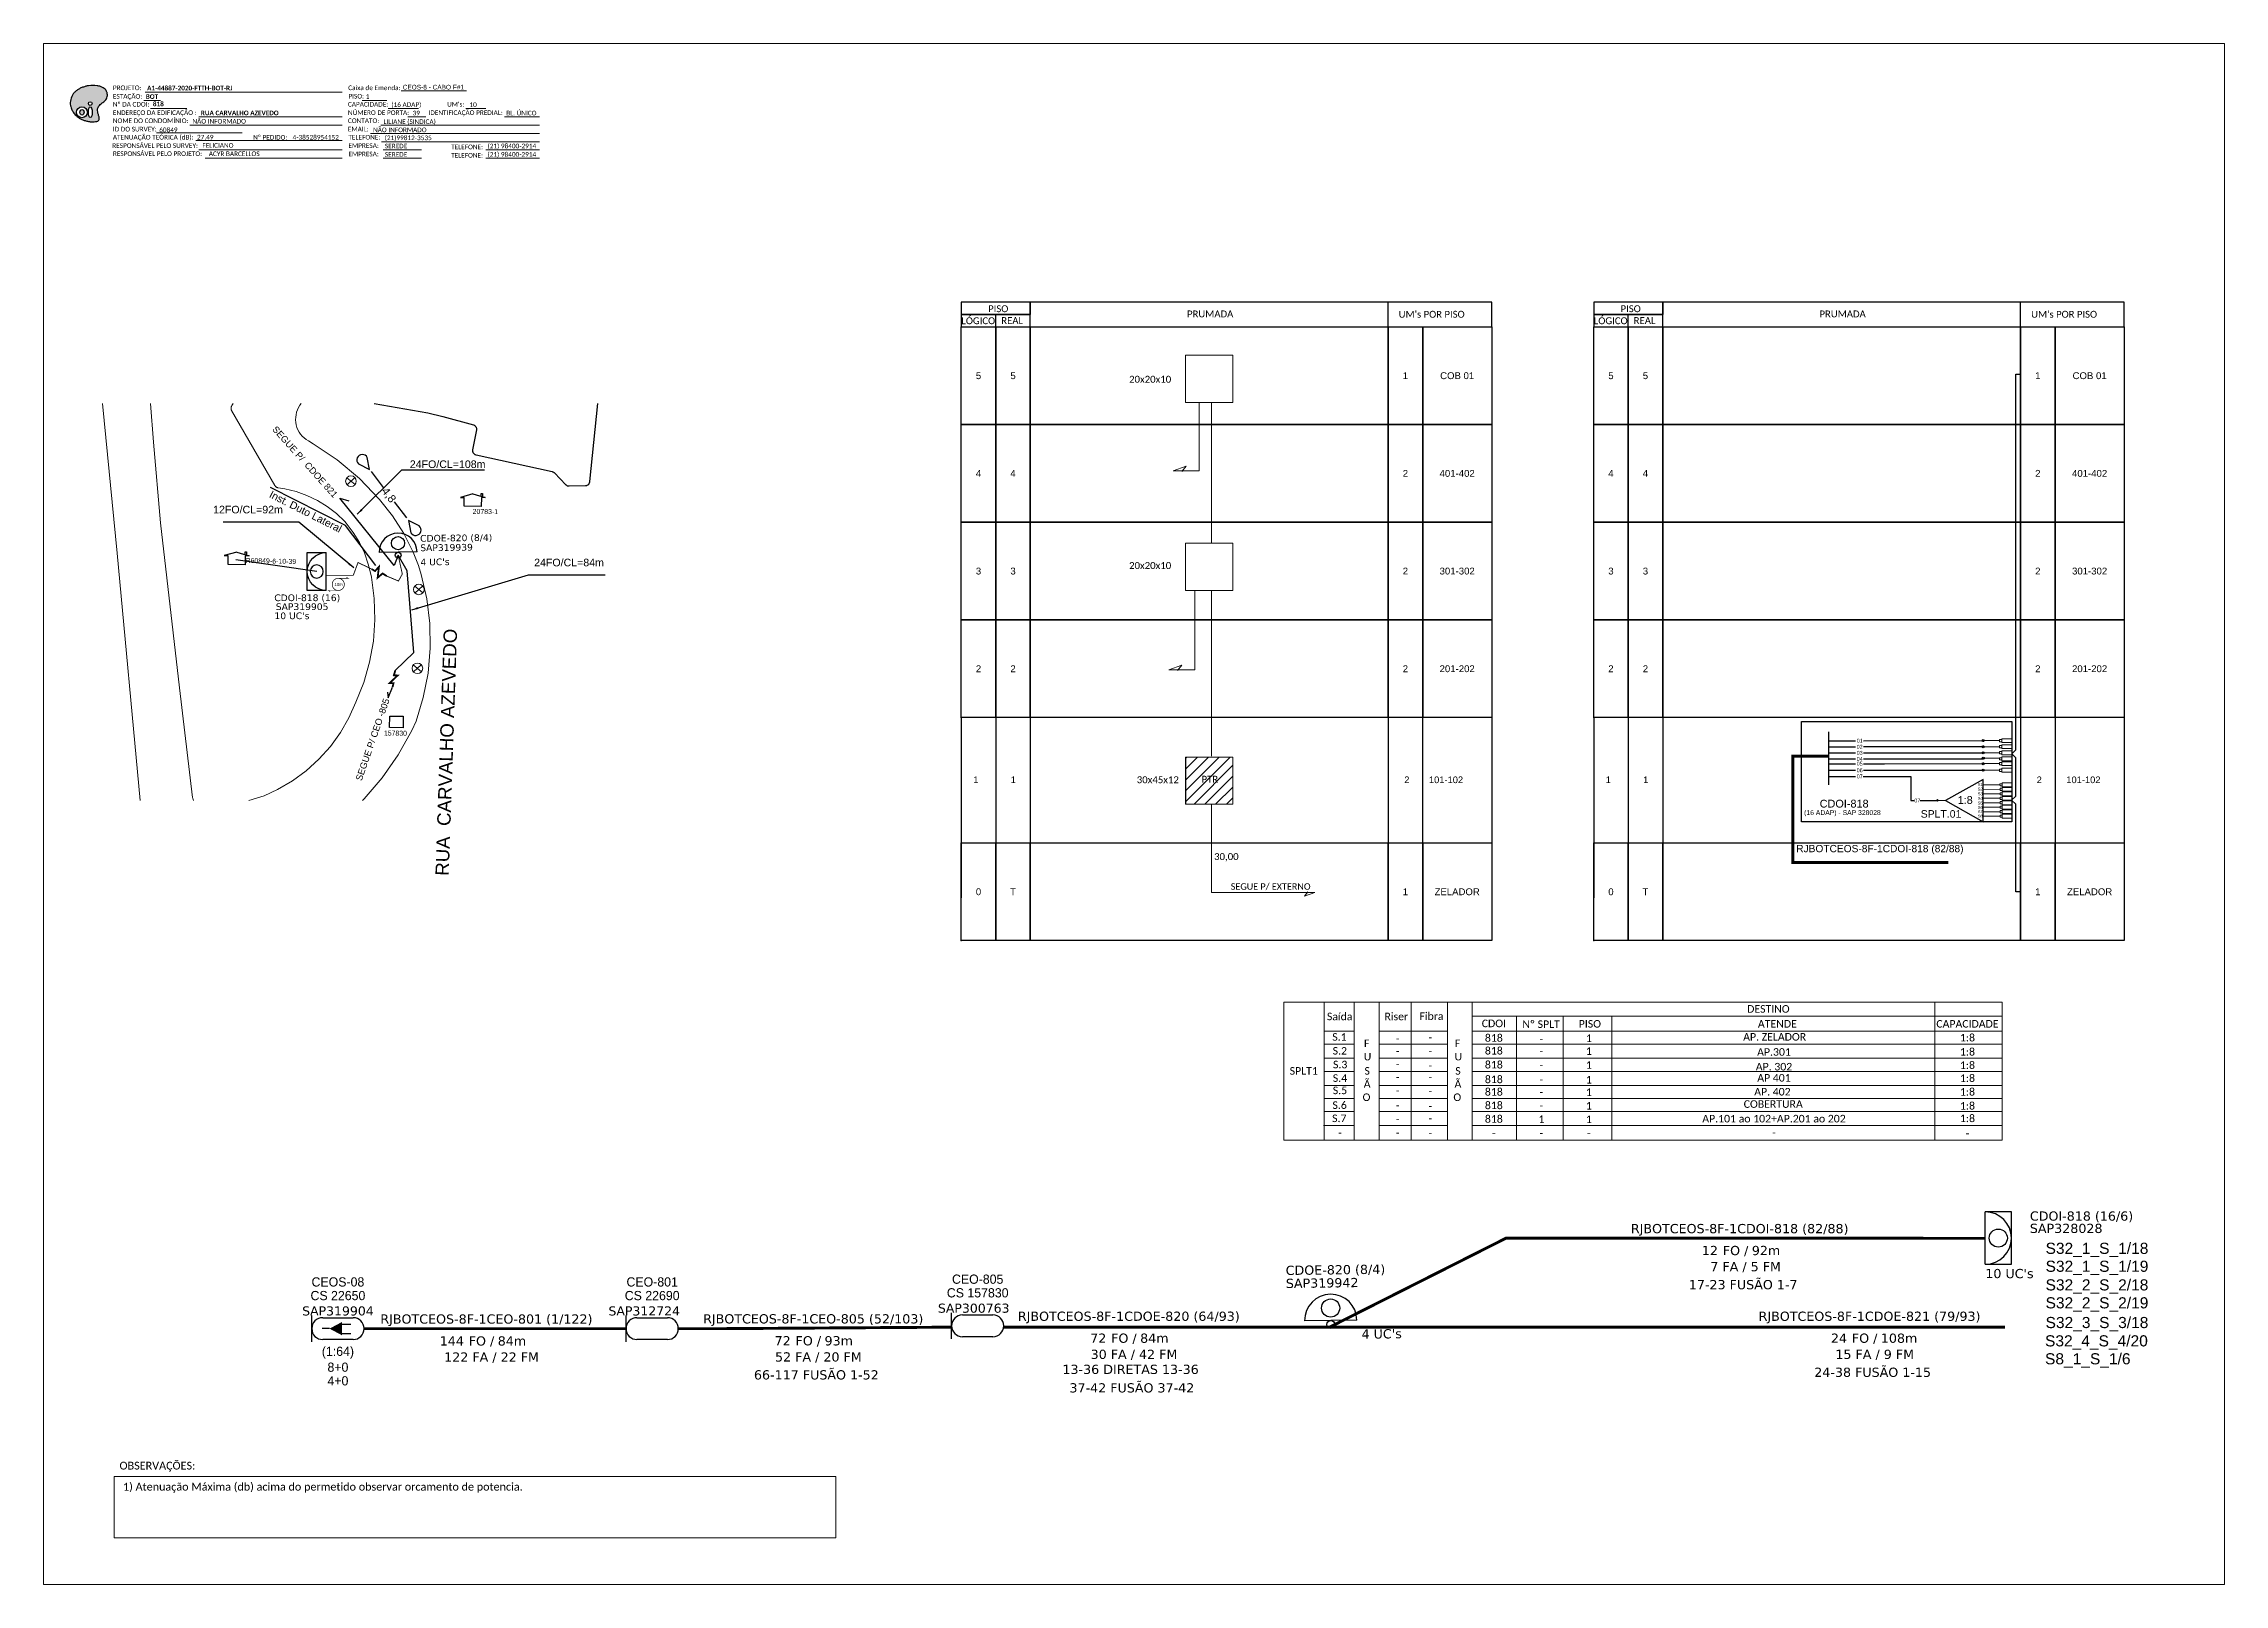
# Model space of a CAD drawing. Header units: metres. Extents: x 338 to 1179, y 503 to 1097.
import ezdxf
from ezdxf.enums import TextEntityAlignment as Align

# ---------------------------------------------------------------- set-up
doc = ezdxf.new("R2010")
doc.units = ezdxf.units.M
doc.linetypes.add('DIVIDE', pattern=[1.25, 0.5, -0.25, 0, -0.25, 0, -0.25])
doc.linetypes.add('PHANTOM2', pattern=[1.25, 0.625, -0.125, 0.125, -0.125, 0.125, -0.125])
for name, color, linetype, lineweight in [('(Notas)', 7, 'Continuous', 0), ('(quadra)', 120, 'Continuous', 0), ('10.4-Postes', 1, 'Continuous', 0), ('Texto_Cabos', 1, 'Continuous', 20)]:
    doc.layers.add(name, color=color, linetype=linetype, lineweight=lineweight)
for name, color, linetype in [('CD a instalar', 1, 'Continuous'), ('CDO_INTERIOR', 1, 'Continuous'), ('CDO_PARDE', 7, 'Continuous'), ('CDO_POSTE', 1, 'Continuous'), ('CDOI', 1, 'Continuous'), ('CEO', 1, 'Continuous'), ('CEOS', 1, 'Continuous'), ('label_cabos', 7, 'Continuous'), ('LAYOUT', 7, 'Continuous'), ('LEGENDAS_INFRAESTRUTURAS', 7, 'Continuous'), ('locais', 7, 'Continuous'), ('MUB_QUADRAS', 253, 'Continuous'), ('MUB_SEGMENTO', 7, 'Continuous'), ('NOS_DE_INFRAESTRUTURA', 7, 'Continuous'), ('SEGMENTO', 10, 'Continuous'), ('SURVEYS', 7, 'Continuous'), ('SURVEYS_LEGENDAS', 7, 'Continuous'), ('texto AD', 1, 'Continuous')]:
    doc.layers.add(name, color=color, linetype=linetype)
doc.styles.add('ARIAL', font='arial.ttf')
doc.styles.add('DIGICADE', font='arial.ttf')
doc.styles.add('siredit', font='verdana.ttf')
doc.styles.get("Standard").update_dxf_attribs({"font": 'arial.ttf'})
doc.styles.add('Style-font000', font='font000.shx')
doc.styles.add('WMF-Calibri0', font='CALIBRI.TTF')
doc.styles.add('WMF-Calibri1', font='CALIBRIB.TTF')
doc.linetypes.add('FENCELINE1', pattern='A,0.25,-0.1,[133,ltypeshp.shx,S=0.1,R=0,X=-0.1,Y=0],-0.1,1', length=1.45)
doc.dimstyles.new('CC', dxfattribs={"dimtxt": 0.8, "dimasz": 2, "dimexe": 0.18, "dimexo": 0.0625, "dimgap": 0.09, "dimtad": 0, "dimdec": 0, "dimrnd": 1, "dimzin": 0, "dimdsep": 46, "dimtxsty": 'siredit', "dimblk": 'NONE', "dimcen": 0, "dimse1": 1, "dimse2": 1, "dimsd1": 1, "dimsd2": 1, "dimclrt": 7, "dimadec": 0, "dimazin": 0, "dimtfac": 1, "dimtdec": 0, "dimtofl": 0, "dimtmove": 0, "dimatfit": 3, "dimfxl": 0, "dimtolj": 1, "dimtzin": 0, "dimarcsym": 0})
doc.dimstyles.new('ISO-25', dxfattribs={"dimtxt": 2.5, "dimasz": 2.5, "dimexe": 1.25, "dimexo": 0.625, "dimtad": 1, "dimtxsty": 'Standard', "dimcen": 2.5, "dimadec": 0, "dimazin": 0, "dimtfac": 1, "dimtmove": 0, "dimatfit": 3, "dimfxl": 0, "dimarcsym": 0})

msp = doc.modelspace()

# ---------------------------------------------------------------- texts
at = {"layer": '(Notas)', "color": 0, "lineweight": 0, "style": 'DIGICADE'}
for s, rotation, p in [('SEGUE P/  CDOE 821', 311.92254, (425.77, 947.69, 0.8)), ('SEGUE P/ CEO -805', 70.95338, (460.4, 812.11, 0.8))]:
    msp.add_text(s, height=2.5183, rotation=rotation, dxfattribs=at).set_placement(p)
at = {"color": 7, "lineweight": 0}
for s, height, style, p in [('PROJETO:', 1.793, 'WMF-Calibri0', (364.49, 1078.6)), ('ESTAÇÃO:', 1.793, 'WMF-Calibri0', (364.49, 1075.32)), ('BOT', 1.793, 'WMF-Calibri1', (377.17, 1075.23)), ('A1-44887-2020-FTTH-BOT-RJ', 1.7927, 'WMF-Calibri1', (377.69, 1078.51)), ('Caixa de Emenda:', 1.7927, 'WMF-Calibri0', (455.25, 1078.6)), ('PISO:', 1.793, 'WMF-Calibri0', (455.32, 1075.37)), ('1', 1.79, 'WMF-Calibri0', (462.01, 1075.22)), ('CEOS-8 - CABO F#1', 1.7927, 'ARIAL', (476.25, 1078.86)), ('Nº DA CDOI:', 1.7927, 'WMF-Calibri0', (364.49, 1072.25)), ('ENDEREÇO DA EDIFICAÇÃO :', 1.7927, 'WMF-Calibri0', (364.49, 1069.02)), ('NOME DO CONDOMÍNIO:', 1.7927, 'WMF-Calibri0', (364.49, 1065.91)), ('818', 1.793, 'WMF-Calibri1', (379.93, 1072.4)), ('RUA CARVALHO AZEVEDO ', 1.7927, 'WMF-Calibri1', (398.4, 1068.92)), ('CAPACIDADE:', 1.7927, 'WMF-Calibri0', (455.14, 1072.25)), ('NÚMERO DE PORTA:', 1.7927, 'WMF-Calibri0', (455.14, 1069.02)), ('(16 ADAP)', 1.793, 'WMF-Calibri0', (471.88, 1072.13)), ('39', 1.793, 'WMF-Calibri0', (480.07, 1068.87)), ('IDENTIFICAÇÃO PREDIAL:', 1.7927, 'WMF-Calibri0', (486.22, 1069.02)), ("UM's:", 1.793, 'WMF-Calibri0', (493.38, 1072.25)), ('10', 1.793, 'WMF-Calibri0', (502, 1072.11)), ('BL. ÚNICO', 1.793, 'WMF-Calibri0', (516.17, 1068.87)), ('ATENUAÇÃO TEÓRICA (dB):', 1.7927, 'WMF-Calibri0', (364.49, 1059.56)), ('ID DO SURVEY:', 1.7927, 'WMF-Calibri0', (364.49, 1062.67)), ('60849', 1.793, 'WMF-Calibri0', (382.36, 1062.4)), ('NÃO INFORMADO ', 1.7927, 'WMF-Calibri0', (395.16, 1065.71)), ('27,49', 1.793, 'WMF-Calibri0', (396.93, 1059.57)), ('Nº PEDIDO: ', 1.7927, 'WMF-Calibri0', (418.6, 1059.52)), (' 4-38528954152 ', 1.7927, 'WMF-Calibri0', (433.17, 1059.52)), ('CONTATO:', 1.793, 'WMF-Calibri0', (455.14, 1065.91)), ('EMAIL:', 1.793, 'WMF-Calibri0', (455.14, 1062.67)), ('TELEFONE:', 1.793, 'WMF-Calibri0', (455.32, 1059.56)), ('NÃO INFORMADO ', 1.7927, 'WMF-Calibri0', (464.82, 1062.39)), ('LILIANE (SINDICA)', 1.7927, 'WMF-Calibri0', (468.84, 1065.55)), ('(21)99812-3535', 1.7927, 'WMF-Calibri0', (469.32, 1059.32)), ('RESPONSÁVEL PELO SURVEY:', 1.7927, 'WMF-Calibri0', (364.25, 1056.32)), ('RESPONSÁVEL PELO PROJETO:', 1.7927, 'WMF-Calibri0', (364.49, 1053.21)), ('FELICIANO', 1.793, 'WMF-Calibri0', (399, 1056.41)), ('ACYR BARCELLOS', 1.7927, 'WMF-Calibri0', (401.49, 1053.17)), ('EMPRESA:', 1.793, 'WMF-Calibri0', (455.32, 1056.32)), ('EMPRESA:', 1.793, 'WMF-Calibri0', (455.32, 1053.08)), ('SEREDE', 1.793, 'WMF-Calibri0', (469.38, 1056.17)), ('SEREDE', 1.793, 'WMF-Calibri0', (469.38, 1052.93)), ('TELEFONE:', 1.793, 'WMF-Calibri0', (494.92, 1055.81)), ('TELEFONE:', 1.793, 'WMF-Calibri0', (494.92, 1052.58)), ('(21) 98400-2914', 1.7927, 'WMF-Calibri0', (508.98, 1056.17)), ('(21) 98400-2914', 1.7927, 'WMF-Calibri0', (508.98, 1052.93))]:
    msp.add_text(s, height=height, dxfattribs=dict(at, style=style)).set_placement(p)
at = {"lineweight": 0, "style": 'WMF-Calibri0'}
for s, p in [('20x20x10', (756.39, 965.81)), ('20x20x10', (756.39, 894)), ('30x45x12', (759.35, 811.41)), ('PTR', (784.31, 811.61)), ('30,00', (789.17, 781.79))]:
    msp.add_text(s, height=2.665, dxfattribs=at).set_placement(p)
at = {"style": 'ARIAL'}
for s, height, p in [('02', 1.5, (1038.13, 825.45)), ('01', 1.5, (1038.15, 827.79)), ('03', 1.5, (1038.13, 823.12)), ('05', 1.5, (1038.13, 818.94)), ('06', 1.5, (1038.13, 816.39)), ('04', 1.5, (1038.15, 820.77)), ('1', 2.57, (697.31, 812.71)), ('1', 2.57, (711.74, 812.71)), ('2', 2.57, (863.5, 812.71)), ('101-102', 2.572, (878.61, 812.71)), ('1', 2.57, (941.2, 812.71)), ('1', 2.57, (955.63, 812.71)), ('07', 1.5, (1038.15, 814.04)), ('2', 2.57, (1107.39, 812.71)), ('101-102', 2.572, (1124.41, 812.71)), ('07', 1.5, (1060.36, 804.74))]:
    msp.add_text(s, height=height, dxfattribs=at).set_placement(p, align=Align.MIDDLE_CENTER)
at = {"color": 1, "style": 'ARIAL'}
msp.add_text('(16 ADAP) - SAP 328028', height=1.875, dxfattribs=at).set_placement((1031.48, 799.14), align=Align.CENTER)
for s, height, p in [('CDOI-818', 3, (1022.71, 802.03)), ('RJBOTCEOS-8F-1CDOI-818 (82/88)', 2.8084, (1013.66, 784.8))]:
    msp.add_text(s, height=height, dxfattribs=at).set_placement(p)
at = {"color": 7, "linetype": 'Continuous', "lineweight": 0, "style": 'WMF-Calibri0'}
msp.add_text('SEGUE P/ EXTERNO', height=2.5, dxfattribs=at).set_placement((795.6, 770.33))
for s, height, p in [('Fibra', 2.911, (873.01, 721.61)), ('DESTINO', 2.911, (1002.92, 724.39)), ('Saída', 2.911, (837.6, 721.48)), ('S.1', 2.911, (837.52, 713.58)), ('Riser', 2.911, (859.43, 721.48)), ('CDOI', 2.911, (897.07, 718.8)), ('Nº SPLT', 2.911, (915.27, 718.51)), ('PISO', 2.911, (934.09, 718.63)), ('AP. ZELADOR', 2.9106, (1005.34, 713.64)), ('ATENDE', 2.911, (1006.38, 718.64)), ('CAPACIDADE', 2.911, (1079.7, 718.64)), ('1:8', 2.911, (1079.7, 713.31)), ('S.2', 2.911, (837.65, 708.23)), ('U', 2.91, (848.35, 705.99)), ('F', 2.91, (848.02, 711.14)), ('-', 2.91, (859.97, 712.99)), ('-', 2.91, (859.97, 708.16)), ('-', 2.91, (872.59, 713.45)), ('-', 2.91, (872.59, 708.23)), ('U', 2.91, (883.36, 705.99)), ('F', 2.91, (883.03, 711.14)), ('818', 2.911, (897.05, 713.2)), ('818', 2.911, (897.05, 708.26)), ('-', 2.91, (915.4, 712.86)), ('-', 2.91, (915.4, 708.2)), ('1', 2.91, (933.69, 713.07)), ('1', 2.91, (933.69, 708.13)), ('AP.301', 2.911, (1005.09, 707.79)), ('1:8', 2.911, (1079.7, 707.86)), ('SPLT1', 2.911, (823.75, 700.49)), ('S.4', 2.911, (837.72, 697.73)), ('S.3', 2.911, (837.79, 702.95)), ('S', 2.91, (848.2, 700.5)), ('-', 2.91, (859.97, 703.08)), ('-', 2.91, (859.97, 698.13)), ('-', 2.91, (872.59, 702.55)), ('-', 2.91, (872.59, 698.06)), ('S', 2.91, (883.21, 700.5)), ('818', 2.911, (897.05, 702.89)), ('818', 2.911, (897.05, 697.22)), ('-', 2.91, (915.4, 702.82)), ('1', 2.91, (933.69, 702.75)), ('1', 2.91, (933.69, 697.09)), ('AP. 302', 2.911, (1005.09, 702.12)), ('AP 401', 2.911, (1005.09, 697.83)), ('1:8', 2.911, (1079.7, 702.7)), ('1:8', 2.911, (1079.7, 697.7)), ('S.5', 2.911, (837.72, 692.98)), ('O', 2.91, (847.94, 690.34)), ('Ã', 2.91, (848.19, 695.49)), ('-', 2.91, (859.97, 692.91)), ('-', 2.91, (872.59, 692.78)), ('O', 2.91, (882.95, 690.34)), ('Ã', 2.91, (883.2, 695.49)), ('818', 2.911, (897.05, 692.43)), ('-', 2.91, (915.4, 697.15)), ('-', 2.91, (915.4, 692.36)), ('1', 2.91, (933.69, 692.29)), ('AP. 402', 2.911, (1004.48, 692.47)), ('1:8', 2.911, (1079.7, 692.43)), ('S.7', 2.911, (837.46, 682.21)), ('S.6', 2.911, (837.59, 687.3)), ('-', 2.91, (859.97, 687.23)), ('-', 2.91, (859.97, 681.88)), ('-', 2.91, (872.59, 686.97)), ('-', 2.91, (872.59, 682.21)), ('818', 2.911, (897.05, 687.2)), ('818', 2.911, (897.05, 681.97)), ('1', 2.91, (915.4, 681.9)), ('-', 2.91, (915.4, 687.13)), ('1', 2.91, (933.69, 687.06)), ('1', 2.91, (933.69, 681.83)), ('AP.101 ao 102+AP.201 ao 202', 2.9106, (1005.09, 682.08)), (' COBERTURA', 2.911, (1004.29, 687.72)), ('1:8', 2.911, (1079.7, 687.04)), ('1:8', 2.911, (1079.7, 682.21)), ('-', 2.91, (837.72, 676.67)), ('-', 2.91, (859.97, 676.67)), ('-', 2.91, (872.59, 676.6)), ('-', 2.91, (897.05, 676.59)), ('-', 2.91, (915.4, 676.53)), ('-', 2.91, (933.69, 676.46)), ('-', 2.91, (1005.09, 676.7)), ('-', 2.91, (1079.7, 676.42))]:
    msp.add_text(s, height=height, dxfattribs=at).set_placement(p, align=Align.MIDDLE_CENTER)
at = {"lineweight": 0, "insert": (367.05, 549.81), "char_height": 3, "width": 277.1819, "attachment_point": 1, "style": 'WMF-Calibri0'}
msp.add_mtext('OBSERVAÇÕES:', dxfattribs=at)
at = {"color": 1, "lineweight": 0, "insert": (368.4, 541.69), "char_height": 3, "width": 277.1819, "attachment_point": 1, "style": 'WMF-Calibri0'}
msp.add_mtext('1) Atenuação Máxima (db) acima do permetido observar orcamento de potencia.', dxfattribs=at)
at = {"layer": 'CDO_PARDE', "color": 1, "linetype": 'DIVIDE', "style": 'ARIAL'}
for s, height, p in [('S32_1_S_1/18', 4.2896, (1109.82, 629.95)), ('S32_1_S_1/19', 4.2896, (1109.82, 623.03)), ('S32_2_S_2/18', 4.2896, (1109.82, 615.86)), ('S32_2_S_2/19', 4.2896, (1109.82, 608.94)), ('S32_3_S_3/18', 4.2896, (1109.82, 601.34)), ('S32_4_S_4/20', 4.2896, (1109.61, 594.28)), ('S8_1_S_1/6', 4.29, (1109.61, 587.36))]:
    msp.add_text(s, height=height, dxfattribs=at).set_placement(p)
at = {"layer": 'label_cabos', "linetype": 'FENCELINE1', "char_height": 2.923}
for s, insert, attachment_point in [('24FO/CL=108m', (479.01, 934.37), 4), ('12FO/CL=92m', (430.05, 916.88), 6), ('24FO/CL=84m', (526.96, 896.47), 4)]:
    msp.add_mtext(s, dxfattribs=dict(at, insert=insert, attachment_point=attachment_point))
at = {"layer": 'LAYOUT', "style": 'ARIAL'}
msp.add_text('4,8', height=3.095, rotation=307.3334, dxfattribs=at).set_placement((470.97, 922.54), align=Align.MIDDLE_CENTER)
at = {"layer": 'LEGENDAS_INFRAESTRUTURAS', "color": 5}
msp.add_text('157830', height=1.914, rotation=359.29807, dxfattribs=at).set_placement((468.98, 829.81))
at = {"layer": 'MUB_SEGMENTO', "color": 5}
msp.add_text('RUA  CARVALHO AZEVEDO', height=5.1583, rotation=88.04714, dxfattribs=at).set_placement((494.01, 775.64))
at = {"layer": 'SEGMENTO', "color": 255, "lineweight": 0, "insert": (438.82, 916.13), "char_height": 2.8795, "width": 35.3906, "attachment_point": 5, "rotation": 333.15849, "style": 'ARIAL'}
msp.add_mtext('{\\fArial|b0|i0|c0|p34;Inst. Duto Lateral}', dxfattribs=at)
at = {"layer": 'SURVEYS_LEGENDAS', "color": 0}
for s, rotation, p in [('20783-1', 359.29802, (503.23, 915.25)), ('R60849-', 359.29813, (415.66, 896.3)), ('6-10-39', 359.29813, (425.95, 896.05))]:
    msp.add_text(s, height=1.914, rotation=rotation, dxfattribs=at).set_placement(p)
at = {"layer": 'SURVEYS_LEGENDAS', "color": 0, "style": 'ARIAL'}
msp.add_text('SPLT.01', height=2.884, dxfattribs=at).set_placement((1061.67, 798.13))

# ---------------------------------------------------------------- blocks, each defined once
blk = doc.blocks.new('OI')
h = blk.add_hatch(color=40)
edge = h.paths.add_edge_path()
edge.add_spline(control_points=[(4.35, -0.67), (3.92, -0.99), (3.26, -1.5), (2.81, -2.59), (2.9, -3.5), (3.06, -4.27), (3.31, -4.85), (3.37, -5.39), (3.4, -5.88), (3.2, -6.4), (2.54, -6.61), (1.65, -6.63), (0.55, -6.67), (-0.56, -6.42), (-1.61, -6.14), (-2.77, -5.61), (-3.92, -4.77), (-4.89, -3.7), (-5.34, -2.65), (-5.6, -1.94), (-5.85, -0.96), (-5.71, 0.47), (-5.1, 2.02), (-4.14, 3.02), (-3.3, 3.61), (-2.37, 4.16), (-1.36, 4.44), (-0.56, 4.7), (0.79, 4.85), (2.24, 4.97), (3.79, 4.57), (4.67, 4.21), (5.44, 3.65), (5.76, 2.99), (6.03, 2.21), (6.01, 1.46), (5.72, 0.64), (5.31, 0.08), (4.88, -0.38), (4.51, -0.55), (4.35, -0.67)], knot_values=[0, 0, 0, 0, 1.60434, 2.417191, 3.427595, 4.282808, 4.776746, 5.304182, 5.888771, 6.258406, 6.858137, 7.79129, 8.986195, 10.124242, 11.187857, 12.242908, 13.953784, 15.414161, 16.515391, 17.349188, 17.675853, 19.552021, 21.515531, 22.568638, 23.63245, 24.621084, 25.782718, 26.745347, 27.142653, 29.870543, 31.004649, 31.921532, 32.709589, 33.801391, 34.042471, 35.192333, 35.971461, 36.628871, 37.254359, 37.836911, 37.836911, 37.836911, 37.836911], degree=3, periodic=0)
h.paths.add_polyline_path([(1.13, -0.87, -1), (-0.04, -0.87, -1)], flags=16)
edge = h.paths.add_edge_path(flags=16)
edge.add_ellipse((0.56, -3.59), major_axis=(-0.02, 1.71), ratio=0.361305, start_angle=0, end_angle=360)
h.paths.add_polyline_path([(-0.36, -3.62, -1), (-3.8, -3.62, -1)], flags=16)
edge = h.paths.add_edge_path(flags=0)
edge.add_ellipse((-2.08, -3.62), major_axis=(0, 0.885), ratio=0.758294, start_angle=0, end_angle=360)
at = {"color": 40}
for centre, radius in [((-2.08, -3.62), 1.72), ((0.54, -0.87), 0.587)]:
    blk.add_circle(centre, radius, dxfattribs=at)
blk.add_ellipse((-2.08, -3.62), major_axis=(0, 0.885), ratio=0.758294, start_param=-3.141592653589792, end_param=3.141592653589792, dxfattribs=at)
blk.add_ellipse((0.56, -3.59), major_axis=(-0.02, 1.71), ratio=0.361305, dxfattribs=at)
at = {"color": 40, "start_tangent": (-0.800898, -0.598801), "end_tangent": (-0.800898, -0.598801)}
blk.add_spline([(4.35, -0.67), (3.2, -1.78), (2.9, -2.54), (2.92, -3.55), (3.12, -4.38), (3.28, -4.85), (3.37, -5.37), (3.35, -5.95), (3.2, -6.29), (2.66, -6.55), (1.73, -6.63), (0.54, -6.62), (-0.58, -6.41), (-1.6, -6.11), (-2.56, -5.67), (-3.95, -4.67), (-4.89, -3.56), (-5.37, -2.56), (-5.64, -1.78), (-5.72, -1.46), (-5.63, 0.42), (-4.84, 2.22), (-4.13, 2.99), (-3.27, 3.62), (-2.4, 4.09), (-1.3, 4.47), (-0.37, 4.72), (0.02, 4.77), (2.75, 4.8), (3.85, 4.53), (4.69, 4.16), (5.31, 3.68), (5.85, 2.73), (5.93, 2.5), (5.94, 1.35), (5.67, 0.62), (5.29, 0.08), (4.84, -0.36), (4.35, -0.67)], degree=3, dxfattribs=at)
blk = doc.blocks.new('_None')
blk = doc.blocks.new('prumada_uni')
for points in [[(0, 4.11), (23.15, 4.11), (23.15, 8.22), (0, 8.22)], [(0, 0), (23.15, 0), (23.15, 4.11), (0, 4.11)]]:
    blk.add_lwpolyline(points, close=True)
for points in [[(23.15, 0), (177.86, 0), (177.86, 8.22), (23.15, 8.22), (23.15, 8.22), (23.15, 4.11)], [(143.15, 0), (143.15, 8.22)], [(11.57, 0), (11.57, 4.11)]]:
    blk.add_lwpolyline(points)
at = {"style": 'WMF-Calibri0'}
for s, p in [('  LÓGICO', (-1.58, 0.89)), ('     PISO', (4.96, 4.92)), ('    REAL', (10.18, 0.95)), ('PRUMADA', (75.71, 3.18)), ("UM's POR PISO", (146.67, 3.06))]:
    blk.add_text(s, height=2.3, dxfattribs=at).set_placement(p)
blk = doc.blocks.new('ANDAR_MAIOR')
for points in [[(0, 32.74), (11.57, 32.74), (11.57, 0), (0, 0)], [(11.57, 32.74), (23.15, 32.74), (23.15, 0), (11.57, 0)], [(23.15, 32.74), (143.15, 32.74), (143.15, 0), (23.15, 0)], [(143.15, 32.74), (154.72, 32.74), (154.72, 0), (143.15, 0)], [(154.72, 32.74), (177.86, 32.74), (177.86, 0), (154.72, 0)]]:
    blk.add_lwpolyline(points, close=True)
blk.add_point((0, 0))
at = {"style": 'ARIAL', "flags": 4}
for tag, p in [('LOGICO', (5.79, 16.37)), ('REAL', (17.36, 16.37)), ("UC'S POR PISO", (148.93, 16.37)), ('N°DOS_APS', (166.29, 16.37))]:
    blk.add_attdef(tag, text='', height=2.3, dxfattribs=at).set_placement(p, align=Align.MIDDLE_CENTER)
blk = doc.blocks.new('ceos')
at = {"layer": 'CEOS', "color": 0}
for p, q in [((1.77, 1.77), (6.73, 1.77)), ((6.73, -1.77), (1.77, -1.77))]:
    blk.add_line(p, q, dxfattribs=at)
for points in [[(0, -2.13), (0, 2.13)], [(2.88, 0), (1.69, 0)], [(4.84, 0.7), (6.34, 0.7)], [(4.84, -0.77), (6.34, -0.77)]]:
    blk.add_lwpolyline(points, dxfattribs=at)
blk.add_lwpolyline([(2.88, 0, 0, 2.18, 0), (4.93, 0, 2.18, 2.18, 0)], format="xyseb", dxfattribs=at)
for centre, start, end in [((1.77, 0), 90, 270), ((6.73, 0), 270, 90)]:
    blk.add_arc(centre, 1.77, start, end, dxfattribs=at)
at = {"layer": 'CEOS'}
for tag, height, style, p in [('NOME?', 1.5, 'Style-font000', (4.25, 7.59)), ('LOCAL?', 1.5, 'Style-font000', (4.25, 5.37)), ('TIPO?', 1.48, 'siredit', (4.25, 2.88))]:
    blk.add_attdef(tag, text='', height=height, dxfattribs=dict(at, style=style)).set_placement(p, align=Align.MIDDLE_CENTER)
at = {"layer": 'CEOS', "style": 'siredit', "flags": 1}
for tag, height, p in [('ID', 0.887, (4.25, 9.07)), ('COORX', 0.739, (4.25, -1.77)), ('COORY', 0.739, (4.25, -1.77))]:
    blk.add_attdef(tag, text='', height=height, dxfattribs=at).set_placement(p, align=Align.MIDDLE_CENTER)
at = {"layer": 'CEOS', "style": 'Style-font000'}
for tag, p in [('RACIO_SPLITAGEM', (4.25, -2.94)), ('FIBRAS_FUSIONADAS', (4.25, -5.51)), ('FIBRAS_RESERVA', (4.25, -7.73))]:
    blk.add_attdef(tag, text='', height=1.5, dxfattribs=at).set_placement(p, align=Align.TOP_CENTER)
blk = doc.blocks.new('ceo')
at = {"layer": 'CEO', "color": 0}
for p, q in [((1.77, 1.77), (6.73, 1.77)), ((6.73, -1.77), (1.77, -1.77))]:
    blk.add_line(p, q, dxfattribs=at)
blk.add_lwpolyline([(0, -2.13), (0, 2.13)], dxfattribs=at)
for centre, start, end in [((1.77, 0), 90, 270), ((6.73, 0), 270, 90)]:
    blk.add_arc(centre, 1.77, start, end, dxfattribs=at)
at = {"layer": 'CEO'}
for tag, height, style, p in [('NOME?', 1.5, 'Style-font000', (4.25, 7.59)), ('LOCAL?', 1.5, 'Style-font000', (4.25, 5.37)), ('TIPO?', 1.48, 'siredit', (4.25, 2.88))]:
    blk.add_attdef(tag, text='', height=height, dxfattribs=dict(at, style=style)).set_placement(p, align=Align.MIDDLE_CENTER)
at = {"layer": 'CEO', "style": 'siredit', "flags": 1}
for tag, height, p in [('ID', 0.887, (4.25, 9.07)), ('COORX', 0.739, (4.25, -1.77)), ('COORY', 0.739, (4.25, -1.77))]:
    blk.add_attdef(tag, text='', height=height, dxfattribs=at).set_placement(p, align=Align.MIDDLE_CENTER)
at = {"layer": 'CEO', "style": 'Style-font000'}
blk.add_attdef('FIBRAS_RESERVA', text='', height=1.5, dxfattribs=at).set_placement((4.25, -2.94), align=Align.TOP_CENTER)
blk = doc.blocks.new('A$C20F04C17')
at = {"layer": 'CDO_POSTE', "color": 5}
blk.add_lwpolyline([(4.24, 0.73), (-4.26, 0.62)], dxfattribs=at)
for centre, radius in [((-0.03, 2.69), 1.47), ((0, 0), 0.665)]:
    blk.add_circle(centre, radius, dxfattribs=at)
blk.add_arc((-0.01, 0.68), 4.25, 0.7366, 180.7366, dxfattribs=at)
at = {"layer": 'CDO_POSTE', "style": 'siredit', "flags": 1}
for tag, height, p in [('ID', 1.5, (-0.55, 13.43)), ('COORY', 1, (1.88, 0.48)), ('COORX', 1, (1.88, 0.48))]:
    blk.add_attdef(tag, text='', height=height, rotation=0.7366, dxfattribs=at).set_placement(p, align=Align.MIDDLE_LEFT)
at = {"layer": 'CDO_POSTE'}
for tag, height, style, p in [('Nº_UCs', 1.5, 'siredit', (-0.52, 11.43)), ('FIBRAS_FUSIONADAS', 1.5, 'Style-font000', (-0.49, 8.93)), ('FIBRAS_RESERVA', 1.5, 'Style-font000', (-0.46, 6.43)), ('CDO', 1.5, 'siredit', (8.09, 3.9)), ('TIPO_CDO', 1.5, 'siredit', (8.11, 1.9)), ('NºRAISER', 1, 'siredit', (8.14, -0.1)), ('NºPP', 1, 'siredit', (8.16, -2.1)), ('SPLITER_32_1', 1.3, 'siredit', (6.07, -7.23)), ('SPLITER_32_2', 1.3, 'siredit', (6.09, -9.23)), ('SPLITER_32_3', 1.3, 'siredit', (6.12, -11.23)), ('SPLITER_32_4', 1.3, 'siredit', (6.14, -13.23)), ('SPLITER_4/8_1', 1.3, 'siredit', (6.17, -15.23)), ('SPLITER_4/8_2', 1.3, 'siredit', (6.2, -17.23)), ('SPLITER_4/8_3', 1.3, 'siredit', (6.22, -19.23)), ('SPLITER_4/8_4', 1.3, 'siredit', (6.25, -21.23))]:
    blk.add_attdef(tag, text='', height=height, rotation=0.7366, dxfattribs=dict(at, style=style)).set_placement(p, align=Align.MIDDLE_LEFT)
blk = doc.blocks.new('CDO_INTERIOR')
at = {"layer": 'CDOI'}
for p, q in [((4.22, 8.36), (-0.03, 8.36)), ((4.22, -0.14), (4.22, 8.36)), ((-0.03, -0.14), (4.22, -0.14))]:
    blk.add_line(p, q, dxfattribs=at)
blk.add_lwpolyline([(-0.03, -0.14), (-0.03, 8.36)], dxfattribs=at)
blk.add_circle((2.09, 4.11), 1.47, dxfattribs=at)
blk.add_arc((-0.03, 4.11), 4.25, 269.9724, 89.9724, dxfattribs=at)
at = {"layer": 'CDOI', "flags": 1}
for tag, height, style, p in [('ID', 1.5, 'siredit', (-0.03, 18.1)), ('FIBRAS_FUSIONADAS', 1.5, 'Style-font000', (-0.03, 13.6)), ('FIBRAS_RESERVA', 1.5, 'Style-font000', (-0.03, 11.1)), ('COORX', 1, 'siredit', (-0.03, 4.11)), ('COORY', 1, 'siredit', (-0.03, 4.11))]:
    blk.add_attdef(tag, text='', height=height, rotation=359.9724, dxfattribs=dict(at, style=style)).set_placement(p, align=Align.MIDDLE_LEFT)
at = {"layer": 'CDOI', "style": 'siredit'}
for tag, height, p in [('Nº_UCs', 1.5, (-0.03, 16.1)), ('CDO', 1.5, (7.22, 7.69)), ('SPLITER_32_1', 1.3, (27.43, 7.68)), ('TIPO_CDO', 1.5, (7.22, 5.69)), ('NºRAISER', 1, (7.22, 3.69)), ('SPLITER_32_2', 1.3, (27.43, 5.68)), ('SPLITER_32_3', 1.3, (27.43, 3.68)), ('SPLITER_32_4', 1, (7.22, -0.31)), ('NºPP', 1, (7.22, 1.69)), ('SPLITER_4/8_1', 1.3, (27.43, 1.68)), ('SPLITER_4/8_2', 1.3, (27.43, -0.32)), ('SPLITER_4/8_3', 1.3, (27.43, -2.32)), ('SPLITER_4/8_4', 1.3, (27.43, -4.32))]:
    blk.add_attdef(tag, text='', height=height, rotation=359.9724, dxfattribs=at).set_placement(p, align=Align.MIDDLE_LEFT)
blk = doc.blocks.new('Cabos_2')
at = {"color": 0, "style": 'siredit'}
blk.add_text('FO /', height=1.5, dxfattribs=at).set_placement((0.44, -2), align=Align.MIDDLE_RIGHT)
at = {"color": 0, "style": 'siredit', "flags": 1}
for tag, height, p in [('ID', 1.5, (0, 16)), ('COORX', 1, (0, 0)), ('COORY', 1, (0, 0)), ('T_CABOS', 1.5, (0, -4))]:
    blk.add_attdef(tag, text='', height=height, dxfattribs=at).set_placement(p, align=Align.MIDDLE_CENTER)
at = {"color": 0, "style": 'siredit'}
for tag, p in [('S/CORTE_R_PRIMARIA_001', (-0.47, 13.25)), ('N_CABOS_001', (-15.74, 3.42)), ('FUSÃO_001', (-0.47, 4.5))]:
    blk.add_attdef(tag, p, '', height=1.5, dxfattribs=at)
for tag, p in [('N_CABOS_R_PRIMARIA', (0, 12)), ('FUSÃO_R_PRIMARIA', (0, 10)), ('FA/FM', (0, 2))]:
    blk.add_attdef(tag, text='', height=1.5, dxfattribs=at).set_placement(p, align=Align.MIDDLE_CENTER)
blk.add_attdef('S/CORTE', text='', height=1.5, dxfattribs=at).set_placement((0, 8), align=Align.CENTER)
blk.add_attdef('FIBRAS', text='', height=1.5, dxfattribs=at).set_placement((-4.5, -2), align=Align.MIDDLE_RIGHT)
blk.add_attdef('METROS', text='', height=1.5, dxfattribs=at).set_placement((1, -2), align=Align.MIDDLE_LEFT)
blk = doc.blocks.new('MHMZ')
at = {"color": 5}
for p, q in [((-0.0000128, 0.0000113), (0.0000144, 0.0000113)), ((-0.0000128, -0.0000121), (-0.0000128, 0.0000113)), ((0.0000144, 0.0000113), (0.0000144, -0.0000121)), ((0.0000144, -0.0000121), (-0.0000128, -0.0000121))]:
    blk.add_line(p, q, dxfattribs=at)
blk = doc.blocks.new('LVLV')
for p, q in [((0, 0.0000254), (-0.0000251, 0.000018)), ((-0.0000251, 0.000018), (-0.0000173, 0.000018)), ((-0.0000172, 0), (-0.0000172, 0.0000179)), ((0.0000172, 0), (-0.0000172, 0)), ((0, 0.0000254), (0.0000251, 0.000018)), ((0.0000169, 0.0000264), (0.0000195, 0.0000264)), ((0.0000169, 0.0000205), (0.0000169, 0.0000264)), ((0.0000251, 0.000018), (0.0000172, 0.000018)), ((0.0000172, 0.000018), (0.0000172, 0)), ((0.0000195, 0.0000264), (0.0000195, 0.0000198))]:
    blk.add_line(p, q)
blk = doc.blocks.new('folga')
at = {"layer": 'LAYOUT', "color": 0, "const_width": 0.378}
blk.add_lwpolyline([(536.4, 294.2, 1.000012), (536.4, 287.4, 0.999978)], format="xyb", close=True, dxfattribs=at).dxf.unprotected_set("ltscale", 0)
at = {"layer": 'LAYOUT', "color": 0, "const_width": 0.354}
for points in [[(536.4, 294.2), (542.1, 294.2), (541, 294.7)], [(536.4, 287.4), (530.8, 287.4), (531.9, 286.8)]]:
    blk.add_lwpolyline(points, dxfattribs=at).dxf.unprotected_set("ltscale", 0)
at = {"layer": 'LAYOUT', "color": 0}
e = blk.add_text('10m', height=1.7, dxfattribs=at)
e.set_placement((534.3, 289.9))
e.dxf.unprotected_set("ltscale", 0)
blk = doc.blocks.new('POLE_POLE')
at = {"layer": '10.4-Postes', "color": 1, "linetype": 'PHANTOM2'}
for points in [[(-0.0000048, 0.0000079), (0.0000044, 0.0000004)], [(0.0000041, 0.0000082), (-0.0000045, 0.0000002)]]:
    blk.add_lwpolyline(points, dxfattribs=at)
at = {"layer": '10.4-Postes', "color": 1}
blk.add_circle((-0.0000002, 0.0000042), 0.00000592, dxfattribs=at)
blk = doc.blocks.new('SPLT_1-8_SC-APC')
at = {"color": 1}
blk.add_lwpolyline([(-7.37, -2.1), (-17.04, -7.55), (-7.37, -13), (-7.37, -2.1)], dxfattribs=at)
at = {"color": 3, "lineweight": 0}
for points in [[(-2.99, -3.51), (-7.37, -3.51)], [(-7.37, -4.66), (-2.99, -4.66)], [(-2.41, -3.02), (-2.41, -4)], [(-2.41, -3.02), (0, -3.02)], [(-2.41, -4), (0, -4)], [(-2.41, -4.17), (-2.41, -5.16)], [(-2.41, -4.17), (0, -4.17)], [(-2.41, -5.16), (0, -5.16)], [(-2.41, -5.32), (-2.41, -6.31)], [(-2.41, -5.32), (0, -5.32)], [(-7.37, -5.82), (-2.99, -5.82)], [(-7.37, -6.97), (-2.99, -6.97)], [(-7.37, -8.12), (-2.99, -8.12)], [(-7.37, -9.28), (-2.99, -9.28)], [(-7.37, -10.43), (-2.99, -10.43)], [(-2.41, -6.31), (0, -6.31)], [(-2.41, -6.48), (-2.41, -7.46)], [(-2.41, -6.48), (0, -6.48)], [(-2.41, -7.46), (0, -7.46)], [(-2.41, -7.63), (-2.41, -8.62)], [(-2.41, -7.63), (0, -7.63)], [(-2.41, -8.62), (0, -8.62)], [(-2.41, -8.78), (-2.41, -9.77)], [(-2.41, -8.78), (0, -8.78)], [(-2.41, -9.77), (0, -9.77)], [(-2.41, -9.94), (-2.41, -10.92)], [(-2.41, -9.94), (0, -9.94)], [(-2.41, -10.92), (0, -10.92)], [(-2.41, -11.09), (-2.41, -12.08)], [(-2.41, -11.09), (0, -11.09)], [(-7.37, -11.58), (-2.99, -11.58)], [(-2.41, -12.08), (0, -12.08)]]:
    blk.add_lwpolyline(points, dxfattribs=at)
for points in [[(-2.99, -3.22), (-2.41, -3.22), (-2.41, -3.8), (-2.99, -3.8)], [(-2.99, -4.38), (-2.41, -4.38), (-2.41, -4.95), (-2.99, -4.95)], [(-2.99, -5.53), (-2.41, -5.53), (-2.41, -6.1), (-2.99, -6.1)], [(-2.99, -6.68), (-2.41, -6.68), (-2.41, -7.26), (-2.99, -7.26)], [(-2.99, -7.84), (-2.41, -7.84), (-2.41, -8.41), (-2.99, -8.41)], [(-2.99, -8.99), (-2.41, -8.99), (-2.41, -9.56), (-2.99, -9.56)], [(-2.99, -10.14), (-2.41, -10.14), (-2.41, -10.72), (-2.99, -10.72)], [(-2.99, -11.3), (-2.41, -11.3), (-2.41, -11.87), (-2.99, -11.87)]]:
    blk.add_lwpolyline(points, close=True, dxfattribs=at)
at = {"color": 1, "lineweight": 0}
blk.add_lwpolyline([(-17.04, -7.55), (-19.26, -7.55)], dxfattribs=at)
at = {"color": 1, "style": 'ARIAL'}
for s, height, p in [('S1', 0.75, (-8.74, -3.78)), ('S2', 0.75, (-8.74, -4.97)), ('S3', 0.75, (-8.74, -6.18)), ('1:8', 2, (-13.91, -8.4)), ('S4', 0.75, (-8.74, -7.36)), ('S5', 0.75, (-8.74, -8.57)), ('S6', 0.75, (-8.74, -9.69)), ('S7', 0.75, (-8.74, -10.78)), ('S8', 0.75, (-8.74, -11.9))]:
    blk.add_text(s, height=height, dxfattribs=at).set_placement(p)

# ---------------------------------------------------------------- hatches: boundary and pattern name
h = msp.add_hatch(color=3)
h.dxf.hatch_style = 1
edge = h.paths.add_edge_path()
edge.add_arc((1085.75, 827.82), 0.385, 0, 360, ccw=False)
h = msp.add_hatch(color=3)
h.dxf.hatch_style = 1
edge = h.paths.add_edge_path()
edge.add_arc((1085.75, 825.49), 0.385, 0, 360, ccw=False)
at = {"lineweight": 0}
h = msp.add_hatch(dxfattribs=at)
h.set_pattern_fill('ANSI31', color=1, scale=0.932836, style=0)
h.set_pattern_definition([(45, (-1122.873, 721.078), (-2.094276, 2.094276), [])])
h.paths.add_polyline_path([(796.38, 821.48), (778.23, 821.48), (778.27, 803.37), (796.38, 803.3)])
h.paths.add_polyline_path([(782.78, 809.43), (792.11, 809.43), (792.11, 815.68), (782.78, 815.68)], flags=9)
h = msp.add_hatch(color=3)
h.dxf.hatch_style = 1
edge = h.paths.add_edge_path()
edge.add_arc((1085.72, 818.94), 0.385, 0, 360, ccw=False)
h = msp.add_hatch(color=3)
h.dxf.hatch_style = 1
edge = h.paths.add_edge_path()
edge.add_arc((1085.75, 823.15), 0.385, 0, 360, ccw=False)
h = msp.add_hatch(color=3)
h.dxf.hatch_style = 1
edge = h.paths.add_edge_path()
edge.add_arc((1085.75, 816.41), 0.385, 0, 360, ccw=False)
h = msp.add_hatch(color=3)
h.dxf.hatch_style = 1
edge = h.paths.add_edge_path()
edge.add_arc((1085.81, 821.06), 0.385, 0, 360, ccw=False)
h = msp.add_hatch(color=3, dxfattribs=at)
h.dxf.hatch_style = 1
edge = h.paths.add_edge_path()
edge.add_arc((1068.09, 804.77), 0.295, 0, 360)

# ---------------------------------------------------------------- linework, layer by layer
at = {"layer": '(Notas)', "lineweight": 0}
for p, q in [((831.67, 673.77), (831.67, 727.05)), ((843.2, 673.76), (843.2, 727.05)), ((852.83, 673.76), (852.83, 727.05)), ((865.17, 673.76), (865.17, 727.05)), ((879.2, 673.76), (879.2, 727.05)), ((888.67, 673.76), (888.67, 727.05)), ((1067.06, 673.76), (1067.06, 727.05)), ((831.67, 715.87), (843.2, 715.87)), ((852.83, 715.87), (879.2, 715.87)), ((888.67, 721.62), (1093.06, 721.62)), ((888.67, 715.87), (1093.06, 715.87)), ((905.74, 673.76), (905.74, 721.62)), ((923.83, 673.76), (923.83, 721.62)), ((942.6, 673.76), (942.6, 721.62)), ((831.67, 710.8), (843.2, 710.8)), ((852.83, 710.8), (879.2, 710.8)), ((888.67, 710.8), (1093.06, 710.8)), ((831.67, 705.39), (843.2, 705.39)), ((831.67, 700.32), (843.2, 700.32)), ((852.83, 705.39), (879.2, 705.39)), ((852.83, 700.32), (879.2, 700.32)), ((888.67, 705.39), (1093.06, 705.39)), ((888.67, 700.32), (1093.06, 700.32)), ((831.67, 694.91), (843.2, 694.91)), ((831.67, 689.83), (843.2, 689.83)), ((852.83, 694.91), (879.2, 694.91)), ((852.83, 689.83), (879.2, 689.83)), ((888.67, 694.91), (1093.06, 694.91)), ((888.67, 689.83), (1093.06, 689.83)), ((843.2, 684.86), (831.67, 684.86)), ((879.2, 684.86), (852.83, 684.86)), ((1093.06, 684.86), (888.67, 684.86)), ((831.4, 679.45), (843.2, 679.45)), ((852.83, 679.45), (879.2, 679.45)), ((888.67, 679.45), (1093.06, 679.45))]:
    msp.add_line(p, q, dxfattribs=at)
msp.add_lwpolyline([(816.03, 727.05), (1093.06, 727.05), (1093.06, 673.76), (816.03, 673.76)], close=True, dxfattribs=at)
at = {"layer": '(quadra)', "lineweight": 0}
for points in [[(360.53, 957.74), (366.1, 900.08), (375.07, 804.79)], [(395.52, 804.79), (395.4, 805.15), (395.29, 805.68), (395.24, 805.95), (390.2, 848.2), (382.84, 911.78), (380.15, 942.92), (379.01, 957.74)], [(410.85, 957.74), (410.34, 956.97), (410.25, 956.82), (410.18, 956.65), (410.11, 956.47), (410.08, 956.3), (410.06, 956.13), (410.06, 955.94), (410.08, 955.77), (410.11, 955.58), (410.17, 955.41), (410.24, 955.25), (410.29, 955.15), (426.98, 926.14), (427.09, 925.99), (427.21, 925.85), (427.33, 925.73), (427.46, 925.61), (427.62, 925.51), (427.77, 925.44), (427.95, 925.37), (428.12, 925.32), (428.2, 925.3), (430.8, 924.87), (435.13, 923.82), (439.33, 922.33), (443.35, 920.4), (447.13, 918.06), (450.68, 915.34), (453.89, 912.27), (454.46, 911.66), (457.21, 908.09), (459.57, 904.24), (461.49, 900.16), (463, 895.91), (464.05, 891.51), (464.17, 890.84), (465.31, 882.67), (465.57, 874.44), (464.98, 866.22), (463.52, 858.1), (461.23, 850.18), (458.17, 842.66), (455.51, 836.63), (452.22, 830.9), (448.36, 825.56), (443.95, 820.64), (439.07, 816.2), (433.74, 812.3), (428.03, 808.98), (422.79, 806.59), (416.94, 804.79)], [(460.77, 804.79), (461.37, 805.35), (468.4, 813.5), (474.56, 822.34), (479.75, 831.78), (481.39, 835.32), (484.21, 844.49), (486.05, 853.89), (486.89, 863.45), (486.73, 873.03), (485.58, 882.55), (483.43, 891.91), (482.38, 895.3), (480.32, 900.54), (476.69, 907.73), (472.36, 914.5), (467.32, 920.79), (459.55, 928.84), (451, 936.03), (441.74, 942.29), (439.88, 943.39), (439.04, 943.9), (438.24, 944.52), (437.54, 945.21), (436.89, 945.97), (436.34, 946.78), (435.87, 947.65), (435.49, 948.58), (435.22, 949.53), (435.03, 950.51), (434.96, 951.49), (435, 952.48), (435.13, 953.46), (435.36, 954.43), (435.7, 955.36), (436.13, 956.25), (436.65, 957.09), (437.15, 957.74)]]:
    msp.add_lwpolyline(points, dxfattribs=at)
at = {"color": 3, "lineweight": 0}
for p, q in [((788.22, 903.94), (788.22, 958.22)), ((788.22, 821.77), (788.22, 885.76))]:
    msp.add_line(p, q, dxfattribs=at)
for p, q in [((470.35, 846.54), (470.62, 844.34)), ((691.66, 836.71), (691.66, 767.22)), ((704.97, 836.71), (704.97, 788.38)), ((718.28, 836.71), (718.28, 788.38)), ((856.29, 836.71), (856.29, 788.38)), ((869.6, 836.71), (869.6, 788.38)), ((896.22, 836.71), (896.22, 788.38)), ((935.55, 836.71), (935.55, 767.22)), ((948.86, 836.71), (948.86, 788.38)), ((962.17, 836.71), (962.17, 788.38)), ((1100.18, 836.71), (1100.18, 788.38)), ((1113.49, 836.71), (1113.49, 788.38)), ((1140.12, 836.71), (1140.12, 788.38))]:
    msp.add_line(p, q)
at = {"color": 2}
msp.add_line((1085.51, 825.45), (1039.55, 825.45), dxfattribs=at)
at = {"color": 0, "lineweight": 0}
for p, q in [((365.04, 544.17), (643.29, 544.17)), ((365.04, 520.46), (365.04, 544.17)), ((643.29, 544.17), (643.29, 520.46)), ((643.29, 520.46), (365.04, 520.46))]:
    msp.add_line(p, q, dxfattribs=at)
at = {"color": 7, "lineweight": 0}
for points in [[(376.89, 1077.86), (452.86, 1077.86)], [(475.7, 1078.35), (500.84, 1078.35)], [(376.37, 1074.58), (382.92, 1074.58)], [(379.04, 1071.51), (392.98, 1071.51)], [(397.61, 1068.27), (452.86, 1068.27)], [(460.66, 1074.62), (470.14, 1074.62)], [(470.71, 1071.51), (482.33, 1071.51)], [(478.29, 1068.27), (485.24, 1068.27)], [(500.65, 1071.51), (508.32, 1071.51)], [(515.47, 1068.27), (529.02, 1068.27)], [(381.36, 1062.09), (414.3, 1062.09)], [(394.2, 1065.16), (452.86, 1065.16)], [(463.78, 1061.92), (529.05, 1061.92)], [(467.82, 1065.16), (529.05, 1065.16)], [(396.5, 1059.15), (452.86, 1059.15)], [(397.61, 1055.57), (452.86, 1055.57)], [(400.1, 1052.34), (452.86, 1052.34)], [(468.07, 1058.68), (529.05, 1058.68)], [(468.68, 1055.57), (483.48, 1055.57)], [(468.68, 1052.34), (483.48, 1052.34)], [(508.28, 1055.57), (529.05, 1055.57)], [(508.28, 1052.34), (529.05, 1052.34)]]:
    msp.add_lwpolyline(points, dxfattribs=at)
at = {"color": 0, "lineweight": 0}
for points in [[(778.2, 976.4), (796.38, 976.4), (796.38, 958.22), (778.2, 958.22)], [(778.2, 903.94), (796.38, 903.94), (796.38, 885.76), (778.2, 885.76)]]:
    msp.add_lwpolyline(points, close=True, dxfattribs=at)
at = {"color": 3}
for points in [[(1098.32, 821.22), (1096.75, 822.73), (1098.32, 824.24), (1098.32, 969.07), (1099.97, 969.07)], [(1098.3, 824.23), (1098.32, 969.07), (1099.97, 969.07)], [(1026.29, 827.79), (1036.51, 827.79), (1036.51, 827.79)], [(1039.55, 827.79), (1085.75, 827.82)], [(1100.17, 769.55), (1098.3, 769.55), (1098.3, 803.36), (1096.73, 804.87), (1098.3, 806.38), (1098.3, 821.24)], [(1100.19, 769.55), (1098.32, 769.55)]]:
    msp.add_lwpolyline(points, dxfattribs=at)
at = {"color": 3, "lineweight": 0}
for points in [[(783.4, 958.22), (783.4, 931.89), (773.35, 931.89)], [(773.35, 931.89), (778.34, 933.69)], [(778.34, 933.69), (776.75, 931.63)], [(781.75, 885.76), (781.75, 855.12), (771.71, 855.12)], [(771.71, 855.12), (776.7, 856.92)], [(776.7, 856.92), (775.11, 854.85)], [(1085.52, 827.82), (1092.08, 827.82)], [(1085.52, 825.48), (1092.08, 825.48)], [(1092.95, 827.08), (1092.95, 828.56)], [(1092.95, 828.56), (1096.57, 828.56)], [(1092.95, 827.08), (1096.57, 827.08)], [(1092.95, 826.22), (1096.57, 826.22)], [(1092.95, 826.22), (1092.95, 824.74)], [(1092.95, 824.74), (1096.57, 824.74)], [(1039.55, 816.39), (1092.13, 816.39)], [(1085.34, 818.95), (1092.08, 818.95)], [(1085.36, 823.15), (1092.08, 823.15)], [(1085.52, 821.06), (1092.08, 821.06)], [(1092.95, 822.41), (1092.95, 823.89)], [(1092.95, 823.89), (1096.57, 823.89)], [(1092.95, 822.41), (1096.57, 822.41)], [(1092.95, 821.55), (1096.57, 821.55)], [(1092.95, 821.55), (1092.95, 820.07)], [(1092.95, 820.07), (1096.57, 820.07)], [(1092.97, 818.19), (1092.97, 819.67)], [(1092.97, 819.67), (1096.59, 819.67)], [(1092.97, 818.19), (1096.59, 818.19)], [(1092.97, 817.15), (1096.59, 817.15)], [(1092.97, 817.15), (1092.97, 815.67)], [(1092.97, 815.67), (1096.59, 815.67)], [(788.17, 803.3), (788.17, 769.32), (827.96, 769.32)], [(824.08, 767.92), (825.32, 769.53)], [(827.96, 769.32), (824.08, 767.92)]]:
    msp.add_lwpolyline(points, dxfattribs=at)
at = {"color": 5}
msp.add_lwpolyline([(443.11, 893.03), (411.95, 897.54)], dxfattribs=at)
at = {"color": 1}
for points in [[(1096.75, 835.21), (1096.75, 796.46), (1015.72, 796.46), (1015.72, 835.21), (1096.75, 835.21)], [(1026.24, 810.75), (1026.24, 831.16)], [(1026.24, 818.94), (1036.51, 818.94)], [(1039.55, 818.94), (1085.54, 818.95)], [(1039.55, 818.94), (1047.73, 818.94)]]:
    msp.add_lwpolyline(points, dxfattribs=at)
at = {"color": 2}
for points in [[(1026.24, 825.45), (1036.51, 825.45)], [(1047.73, 825.45), (1039.55, 825.45)]]:
    msp.add_lwpolyline(points, dxfattribs=at)
at = {"color": 3, "lineweight": 0}
for points in [[(1092.08, 827.39), (1092.95, 827.39), (1092.95, 828.25), (1092.08, 828.25)], [(1092.08, 825.05), (1092.95, 825.05), (1092.95, 825.91), (1092.08, 825.91)], [(1092.08, 825.05), (1092.95, 825.05), (1092.95, 825.91), (1092.08, 825.91)], [(1092.08, 822.72), (1092.95, 822.72), (1092.95, 823.58), (1092.08, 823.58)], [(1092.08, 820.38), (1092.95, 820.38), (1092.95, 821.24), (1092.08, 821.24)], [(1092.08, 820.38), (1092.95, 820.38), (1092.95, 821.24), (1092.08, 821.24)], [(1092.1, 818.5), (1092.97, 818.5), (1092.97, 819.36), (1092.1, 819.36)], [(1092.1, 815.98), (1092.97, 815.98), (1092.97, 816.84), (1092.1, 816.84)], [(1092.1, 815.98), (1092.97, 815.98), (1092.97, 816.84), (1092.1, 816.84)]]:
    msp.add_lwpolyline(points, close=True, dxfattribs=at)
at = {"color": 1, "lineweight": 0}
for points in [[(778.2, 821.48), (796.38, 821.48), (796.38, 803.3), (778.2, 803.3)], [(796.38, 821.48), (778.23, 821.48), (778.27, 803.37), (796.38, 803.3)]]:
    msp.add_lwpolyline(points, close=True, dxfattribs=at)
msp.add_lwpolyline([(1072.29, 780.89, 1.15, 1.15, 0), (1012.31, 780.89, 1.15, 1.15, 0), (1012.31, 821.81, 1.15, 1.15, 0), (1026.25, 821.81, 1.15, 1.15, 0)], format="xyseb", dxfattribs=at)
for points in [[(1026.24, 823.12), (1036.51, 823.12)], [(1039.55, 823.12), (1047.73, 823.12)], [(1039.55, 823.12), (1085.38, 823.12)]]:
    msp.add_lwpolyline(points)
at = {"color": 150}
for points in [[(1026.24, 820.77), (1036.51, 820.77)], [(1039.55, 820.77), (1047.73, 820.77)], [(1039.55, 820.77), (1085.77, 820.77), (1085.77, 820.77), (1085.77, 820.77)]]:
    msp.add_lwpolyline(points, dxfattribs=at)
at = {"color": 192}
for points in [[(1026.24, 816.39), (1036.51, 816.39)], [(1039.55, 816.39), (1047.73, 816.39)], [(1039.55, 816.39), (1085.77, 816.39)]]:
    msp.add_lwpolyline(points, dxfattribs=at)
at = {"color": 44}
for points in [[(1026.24, 814.04), (1036.51, 814.04)], [(1039.52, 814.04), (1057.91, 814.04), (1057.91, 804.77), (1059.18, 804.77)], [(1061.52, 804.77), (1068.09, 804.77)]]:
    msp.add_lwpolyline(points, dxfattribs=at)
at = {"color": 3}
for centre in [(1085.75, 827.82), (1085.75, 825.49), (1085.72, 818.94), (1085.75, 823.15), (1085.75, 816.41), (1085.81, 821.06)]:
    msp.add_circle(centre, 0.385, dxfattribs=at)
at = {"color": 3, "lineweight": 0}
msp.add_circle((1068.09, 804.77), 0.295, dxfattribs=at)
at = {"layer": 'CD a instalar', "color": 0, "linetype": 'FENCELINE1'}
for points in [[(474.51, 899.32), (473, 895.3), (451.97, 921.33), (455.53, 920.21)], [(473.4, 854.85), (480.52, 861.85), (478.04, 893.29), (474.51, 899.32)], [(470.62, 844.34), (472.36, 848.48)]]:
    msp.add_lwpolyline(points, dxfattribs=at).dxf.unprotected_set("ltscale", 0)
at = {"layer": 'CD a instalar', "linetype": 'FENCELINE1', "ltscale": 5, "const_width": 0.344}
for points in [[(464.26, 893.95), (459.03, 896.5), (457.2, 891.54), (446.76, 891.54)], [(474.51, 899.32), (476.11, 892.05), (474.63, 889.36), (470.12, 891.25)]]:
    msp.add_lwpolyline(points, dxfattribs=at)
at = {"layer": 'Defpoints', "lineweight": 0}
msp.add_lwpolyline([(337.78, 502.54), (1178.78, 502.54), (1178.78, 1096.54), (337.78, 1096.54)], close=True, dxfattribs=at)
at = {"layer": 'LAYOUT'}
for points in [[(463.44, 932.4), (462.61, 936.92, 1.175638), (459.17, 934.54), (463.44, 932.4)], [(478.52, 912.69), (479.39, 907.99, 1.175638), (482.63, 910.64), (478.52, 912.69)]]:
    msp.add_lwpolyline(points, format="xyb", dxfattribs=at)
for points in [[(464.04, 931.62), (468.73, 925.47)], [(473, 919.9), (477.69, 913.75)]]:
    msp.add_lwpolyline(points, dxfattribs=at)
at = {"layer": 'LAYOUT', "color": 5, "linetype": 'Continuous', "const_width": 0.688}
msp.add_lwpolyline([(470.12, 891.25), (468.5, 892.28), (466.59, 890.62), (467.1, 894.85), (465.6, 893.2), (464.26, 893.95)], dxfattribs=at)
at = {"layer": 'LAYOUT', "color": 5, "linetype": 'DIVIDE', "const_width": 0.688}
msp.add_lwpolyline([(473.4, 854.85), (472.84, 853.01), (474.32, 852.96), (471.25, 850.03), (472.73, 849.97), (472.36, 848.48)], dxfattribs=at)
at = {"layer": 'LAYOUT', "color": 1, "linetype": 'FENCELINE1', "ltscale": 5, "const_width": 1.12}
msp.add_lwpolyline([(833.75, 601.7), (901.81, 636.04), (1086.56, 635.95)], dxfattribs=at)
at = {"layer": 'LAYOUT', "color": 0, "linetype": 'FENCELINE1', "ltscale": 5, "const_width": 1.12}
for points in [[(461.36, 601.13), (562.39, 601.13)], [(582.55, 601.13), (600.39, 601.13)], [(600.39, 601.13), (687.95, 601.7)], [(708.05, 601.7), (799.42, 601.7)], [(708.08, 602.13), (708.12, 602.2)], [(799.42, 601.7), (904.4, 601.7), (1094.19, 601.7)]]:
    msp.add_lwpolyline(points, dxfattribs=at)
at = {"layer": 'MUB_QUADRAS', "color": 253, "linetype": 'Continuous'}
msp.add_lwpolyline([(465.23, 957.74), (485.99, 954.17), (491.74, 952.83), (503.5, 949.58), (503.67, 949.51), (503.84, 949.44), (504, 949.35), (504.13, 949.25), (504.27, 949.13), (504.39, 948.99), (504.49, 948.84), (504.58, 948.68), (504.65, 948.51), (504.72, 948.34), (504.75, 948.17), (504.77, 948), (504.77, 947.81), (504.74, 947.64), (504.74, 947.58), (503.22, 939.98), (503.21, 939.81), (503.19, 939.62), (503.21, 939.45), (503.24, 939.28), (503.29, 939.11), (503.34, 938.93), (503.43, 938.78), (503.53, 938.63), (503.65, 938.49), (503.77, 938.35), (503.91, 938.25), (504.06, 938.14), (504.24, 938.08), (504.41, 938.01), (504.55, 937.97), (533.88, 931.52), (534.07, 931.49), (534.22, 931.42), (534.4, 931.33), (534.53, 931.23), (534.67, 931.13), (534.76, 931.04), (539.14, 926.5), (539.26, 926.38), (539.42, 926.28), (539.57, 926.19), (539.73, 926.11), (539.9, 926.06), (540.07, 926), (540.26, 925.99), (540.41, 925.99), (546.76, 926.13), (546.93, 926.14), (547.12, 926.18), (547.29, 926.23), (547.45, 926.3), (547.62, 926.38), (547.76, 926.47), (547.89, 926.59), (548.01, 926.73), (548.13, 926.86), (548.22, 927.02), (548.31, 927.17), (548.36, 927.35), (548.41, 927.52), (548.43, 927.67), (551.54, 957.74)], dxfattribs=at)

# ---------------------------------------------------------------- block references
at = {"color": 7, "lineweight": 0, "xscale": 1.213923925163967, "yscale": 1.213923925163967, "zscale": 1.213923925163967, "rotation": 0.1532896023949059}
msp.add_blockref('OI', (355.09, 1074.48), dxfattribs=at)
at = {"lineweight": 0, "xscale": 1.15010085089305, "yscale": 1.15010085089305, "zscale": 1.15010085089305}
for p in [(691.66, 987.35), (935.56, 987.35)]:
    msp.add_blockref('prumada_uni', p, dxfattribs=at)
at = {"lineweight": 0}
ref = msp.add_blockref('ANDAR_MAIOR', (691.66, 949.69), dxfattribs=dict(at, xscale=1.15010085089305, yscale=1.15010085089305, zscale=1.15010085089305))
ref.add_attrib('LOGICO', '5', dxfattribs={"height": 2.65, "style": 'ARIAL'}).set_placement((698.32, 968.52), align=Align.MIDDLE_CENTER)
ref.add_attrib('REAL', '5', dxfattribs={"height": 2.65, "style": 'ARIAL'}).set_placement((711.63, 968.52), align=Align.MIDDLE_CENTER)
ref.add_attrib("UC'S POR PISO", '1', dxfattribs={"height": 2.65, "style": 'ARIAL'}).set_placement((862.95, 968.52), align=Align.MIDDLE_CENTER)
ref.add_attrib('N°DAS_UCS', 'COB 01', dxfattribs={"height": 2.645, "style": 'ARIAL'}).set_placement((882.91, 968.52), align=Align.MIDDLE_CENTER)
ref = msp.add_blockref('ANDAR_MAIOR', (935.56, 949.69), dxfattribs=dict(at, xscale=1.15010085089305, yscale=1.15010085089305, zscale=1.15010085089305))
ref.add_attrib('LOGICO', '5', dxfattribs={"height": 2.65, "style": 'ARIAL'}).set_placement((942.21, 968.52), align=Align.MIDDLE_CENTER)
ref.add_attrib('REAL', '5', dxfattribs={"height": 2.65, "style": 'ARIAL'}).set_placement((955.52, 968.52), align=Align.MIDDLE_CENTER)
ref.add_attrib("UC'S POR PISO", '1', dxfattribs={"height": 2.65, "style": 'ARIAL'}).set_placement((1106.84, 968.52), align=Align.MIDDLE_CENTER)
ref.add_attrib('N°DAS_UCS', 'COB 01', dxfattribs={"height": 2.645, "style": 'ARIAL'}).set_placement((1126.81, 968.52), align=Align.MIDDLE_CENTER)
ref = msp.add_blockref('ANDAR_MAIOR', (691.66, 912.03), dxfattribs=dict(at, xscale=1.15010085089305, yscale=1.15010085089305, zscale=1.15010085089305))
ref.add_attrib('LOGICO', '4', dxfattribs={"height": 2.65, "style": 'ARIAL'}).set_placement((698.32, 930.86), align=Align.MIDDLE_CENTER)
ref.add_attrib('REAL', '4', dxfattribs={"height": 2.65, "style": 'ARIAL'}).set_placement((711.63, 930.86), align=Align.MIDDLE_CENTER)
ref.add_attrib("UC'S POR PISO", '2', dxfattribs={"height": 2.65, "style": 'ARIAL'}).set_placement((862.95, 930.86), align=Align.MIDDLE_CENTER)
ref.add_attrib('N°DAS_UCS', '401-402', dxfattribs={"height": 2.645, "style": 'ARIAL'}).set_placement((882.91, 930.86), align=Align.MIDDLE_CENTER)
ref = msp.add_blockref('ANDAR_MAIOR', (935.56, 912.03), dxfattribs=dict(at, xscale=1.15010085089305, yscale=1.15010085089305, zscale=1.15010085089305))
ref.add_attrib('LOGICO', '4', dxfattribs={"height": 2.65, "style": 'ARIAL'}).set_placement((942.21, 930.86), align=Align.MIDDLE_CENTER)
ref.add_attrib('REAL', '4', dxfattribs={"height": 2.65, "style": 'ARIAL'}).set_placement((955.52, 930.86), align=Align.MIDDLE_CENTER)
ref.add_attrib("UC'S POR PISO", '2', dxfattribs={"height": 2.65, "style": 'ARIAL'}).set_placement((1106.84, 930.86), align=Align.MIDDLE_CENTER)
ref.add_attrib('N°DAS_UCS', '401-402', dxfattribs={"height": 2.645, "style": 'ARIAL'}).set_placement((1126.81, 930.86), align=Align.MIDDLE_CENTER)
ref = msp.add_blockref('ANDAR_MAIOR', (691.66, 874.37), dxfattribs=dict(at, xscale=1.15010085089305, yscale=1.15010085089305, zscale=1.15010085089305))
ref.add_attrib('LOGICO', '3', dxfattribs={"height": 2.65, "style": 'ARIAL'}).set_placement((698.32, 893.2), align=Align.MIDDLE_CENTER)
ref.add_attrib('REAL', '3', dxfattribs={"height": 2.65, "style": 'ARIAL'}).set_placement((711.63, 893.2), align=Align.MIDDLE_CENTER)
ref.add_attrib("UC'S POR PISO", '2', dxfattribs={"height": 2.65, "style": 'ARIAL'}).set_placement((862.95, 893.2), align=Align.MIDDLE_CENTER)
ref.add_attrib('N°DAS_UCS', '301-302', dxfattribs={"height": 2.645, "style": 'ARIAL'}).set_placement((882.91, 893.2), align=Align.MIDDLE_CENTER)
ref = msp.add_blockref('ANDAR_MAIOR', (935.56, 874.37), dxfattribs=dict(at, xscale=1.15010085089305, yscale=1.15010085089305, zscale=1.15010085089305))
ref.add_attrib('LOGICO', '3', dxfattribs={"height": 2.65, "style": 'ARIAL'}).set_placement((942.21, 893.2), align=Align.MIDDLE_CENTER)
ref.add_attrib('REAL', '3', dxfattribs={"height": 2.65, "style": 'ARIAL'}).set_placement((955.52, 893.2), align=Align.MIDDLE_CENTER)
ref.add_attrib("UC'S POR PISO", '2', dxfattribs={"height": 2.65, "style": 'ARIAL'}).set_placement((1106.84, 893.2), align=Align.MIDDLE_CENTER)
ref.add_attrib('N°DAS_UCS', '301-302', dxfattribs={"height": 2.645, "style": 'ARIAL'}).set_placement((1126.81, 893.2), align=Align.MIDDLE_CENTER)
at = {"color": 1, "linetype": 'Continuous', "xscale": 0.6877745112160957, "yscale": 0.6877745112160957, "zscale": 0.6877745112160957}
msp.add_blockref('folga', (82.48, 688.04), dxfattribs=at)
at = {"lineweight": 0}
ref = msp.add_blockref('ANDAR_MAIOR', (691.66, 836.71), dxfattribs=dict(at, xscale=1.15010085089305, yscale=1.15010085089305, zscale=1.15010085089305))
ref.add_attrib('LOGICO', '2', dxfattribs={"height": 2.65, "style": 'ARIAL'}).set_placement((698.32, 855.54), align=Align.MIDDLE_CENTER)
ref.add_attrib('REAL', '2', dxfattribs={"height": 2.65, "style": 'ARIAL'}).set_placement((711.63, 855.54), align=Align.MIDDLE_CENTER)
ref.add_attrib("UC'S POR PISO", '2', dxfattribs={"height": 2.65, "style": 'ARIAL'}).set_placement((862.95, 855.54), align=Align.MIDDLE_CENTER)
ref.add_attrib('N°DAS_UCS', '201-202', dxfattribs={"height": 2.645, "style": 'ARIAL'}).set_placement((882.91, 855.54), align=Align.MIDDLE_CENTER)
ref = msp.add_blockref('ANDAR_MAIOR', (935.56, 836.71), dxfattribs=dict(at, xscale=1.15010085089305, yscale=1.15010085089305, zscale=1.15010085089305))
ref.add_attrib('LOGICO', '2', dxfattribs={"height": 2.65, "style": 'ARIAL'}).set_placement((942.21, 855.54), align=Align.MIDDLE_CENTER)
ref.add_attrib('REAL', '2', dxfattribs={"height": 2.65, "style": 'ARIAL'}).set_placement((955.52, 855.54), align=Align.MIDDLE_CENTER)
ref.add_attrib("UC'S POR PISO", '2', dxfattribs={"height": 2.65, "style": 'ARIAL'}).set_placement((1106.84, 855.54), align=Align.MIDDLE_CENTER)
ref.add_attrib('N°DAS_UCS', '201-202', dxfattribs={"height": 2.645, "style": 'ARIAL'}).set_placement((1126.81, 855.54), align=Align.MIDDLE_CENTER)
at = {"color": 3, "lineweight": 0, "xscale": 1.495722295053181, "yscale": 1.495722295053181, "zscale": 1.495722295053181, "rotation": 0.1159847509947226}
msp.add_blockref('SPLT_1-8_SC-APC', (1096.71, 816.03), dxfattribs=at)
at = {"lineweight": 0}
ref = msp.add_blockref('ANDAR_MAIOR', (691.66, 750.72), dxfattribs=dict(at, xscale=1.15010085089305, yscale=1.15010085089305, zscale=1.15010085089305))
ref.add_attrib('LOGICO', '0', dxfattribs={"height": 2.65, "style": 'ARIAL'}).set_placement((698.32, 769.55), align=Align.MIDDLE_CENTER)
ref.add_attrib('REAL', 'T', dxfattribs={"height": 2.65, "style": 'ARIAL'}).set_placement((711.63, 769.55), align=Align.MIDDLE_CENTER)
ref.add_attrib("UC'S POR PISO", '1', dxfattribs={"height": 2.65, "style": 'ARIAL'}).set_placement((862.95, 769.55), align=Align.MIDDLE_CENTER)
ref.add_attrib('N°DAS_UCS', 'ZELADOR', dxfattribs={"height": 2.645, "style": 'ARIAL'}).set_placement((882.91, 769.55), align=Align.MIDDLE_CENTER)
ref = msp.add_blockref('ANDAR_MAIOR', (935.56, 750.72), dxfattribs=dict(at, xscale=1.15010085089305, yscale=1.15010085089305, zscale=1.15010085089305))
ref.add_attrib('LOGICO', '0', dxfattribs={"height": 2.65, "style": 'ARIAL'}).set_placement((942.21, 769.55), align=Align.MIDDLE_CENTER)
ref.add_attrib('REAL', 'T', dxfattribs={"height": 2.65, "style": 'ARIAL'}).set_placement((955.52, 769.55), align=Align.MIDDLE_CENTER)
ref.add_attrib("UC'S POR PISO", '1', dxfattribs={"height": 2.65, "style": 'ARIAL'}).set_placement((1106.84, 769.55), align=Align.MIDDLE_CENTER)
ref.add_attrib('N°DAS_UCS', 'ZELADOR', dxfattribs={"height": 2.645, "style": 'ARIAL'}).set_placement((1126.81, 769.55), align=Align.MIDDLE_CENTER)
at = {"layer": 'CDO_INTERIOR', "linetype": 'Continuous'}
ref = msp.add_blockref('CDO_INTERIOR', (446.71, 885.96), dxfattribs=dict(at, xscale=-1.719436278040239, yscale=1.719436278040239, zscale=1.719436278040239))
ref.add_attrib('Nº_UCs', "10 UC's", dxfattribs={"layer": 'CDOI', "height": 2.579, "rotation": 0.02759, "style": 'siredit'}).set_placement((426.8, 875.94), align=Align.MIDDLE_LEFT)
ref.add_attrib('CDO', 'CDOI-818 (16)', dxfattribs={"layer": 'CDOI', "height": 2.5792, "rotation": 0.02759, "style": 'siredit'}).set_placement((426.73, 882.89), align=Align.MIDDLE_LEFT)
ref.add_attrib('TIPO_CDO', 'SAP319905', dxfattribs={"layer": 'CDOI', "height": 2.579, "rotation": 0.02759, "style": 'siredit'}).set_placement((427.32, 879.46), align=Align.MIDDLE_LEFT)
ref = msp.add_blockref('CDO_INTERIOR', (1086.64, 626.29), dxfattribs=dict(at, xscale=2.37241450672241, yscale=2.37241450672241, zscale=2.37241450672241))
ref.add_attrib('Nº_UCs', "10 UC's", dxfattribs={"layer": 'CDOI', "height": 3.559, "rotation": 359.97241, "style": 'siredit'}).set_placement((1086.58, 622.37), align=Align.MIDDLE_LEFT)
ref.add_attrib('CDO', 'CDOI-818 (16/6)', dxfattribs={"layer": 'CDOI', "height": 3.5586, "rotation": 359.97241, "style": 'siredit'}).set_placement((1103.77, 644.54), align=Align.MIDDLE_LEFT)
ref.add_attrib('TIPO_CDO', 'SAP328028', dxfattribs={"layer": 'CDOI', "height": 3.559, "rotation": 359.97241, "style": 'siredit'}).set_placement((1103.76, 639.79), align=Align.MIDDLE_LEFT)
at = {"layer": 'CDO_PARDE', "color": 1, "linetype": 'DIVIDE'}
ref = msp.add_blockref('Cabos_2', (994.15, 635.99), dxfattribs=dict(at, xscale=2.37241450672241, yscale=2.37241450672241, zscale=2.37241450672241))
ref.add_attrib('N_CABOS_001', 'RJBOTCEOS-8F-1CDOI-818 (82/88)', (949.89, 637.92), dxfattribs={"layer": 'Texto_Cabos', "color": 0, "height": 3.5586, "style": 'siredit'})
ref.add_attrib('FUSÃO_001', '17-23 FUSÃO 1-7', (972.24, 616.32), dxfattribs={"layer": 'Texto_Cabos', "color": 0, "height": 3.5586, "style": 'siredit'})
ref.add_attrib('FA/FM', '7 FA / 5 FM', dxfattribs={"layer": 'Texto_Cabos', "color": 0, "height": 3.5586, "style": 'siredit'}).set_placement((994.15, 625.03), align=Align.MIDDLE_CENTER)
ref.add_attrib('FIBRAS', '12', dxfattribs={"layer": 'Texto_Cabos', "color": 0, "height": 3.559, "style": 'siredit'}).set_placement((983.48, 631.25), align=Align.MIDDLE_RIGHT)
ref.add_attrib('METROS', '92m', dxfattribs={"layer": 'Texto_Cabos', "color": 0, "height": 3.559, "style": 'siredit'}).set_placement((996.53, 631.25), align=Align.MIDDLE_LEFT)
at = {"layer": 'CDO_PARDE', "color": 0, "linetype": 'DIVIDE'}
ref = msp.add_blockref('Cabos_2', (1043.93, 602.2), dxfattribs=dict(at, xscale=2.37241450672241, yscale=2.37241450672241, zscale=2.37241450672241))
ref.add_attrib('N_CABOS_001', 'RJBOTCEOS-8F-1CDOE-821 (79/93)', (999.15, 604.13), dxfattribs={"layer": 'Texto_Cabos', "color": 0, "height": 3.5586, "style": 'siredit'})
ref.add_attrib('FUSÃO_001', '24-38 FUSÃO 1-15', (1020.62, 582.53), dxfattribs={"layer": 'Texto_Cabos', "color": 0, "height": 3.5586, "style": 'siredit'})
ref.add_attrib('FA/FM', '15 FA / 9 FM', dxfattribs={"layer": 'Texto_Cabos', "color": 0, "height": 3.5586, "style": 'siredit'}).set_placement((1043.93, 591.23), align=Align.MIDDLE_CENTER)
ref.add_attrib('FIBRAS', '24', dxfattribs={"layer": 'Texto_Cabos', "color": 0, "height": 3.559, "style": 'siredit'}).set_placement((1033.25, 597.45), align=Align.MIDDLE_RIGHT)
ref.add_attrib('METROS', '108m', dxfattribs={"layer": 'Texto_Cabos', "color": 0, "height": 3.559, "style": 'siredit'}).set_placement((1046.3, 597.45), align=Align.MIDDLE_LEFT)
at = {"layer": 'CDO_POSTE', "color": 5, "linetype": 'Continuous'}
ref = msp.add_blockref('A$C20F04C17', (474.51, 899.32), dxfattribs=dict(at, xscale=1.719436278040239, yscale=1.719436278040239, zscale=1.719436278040239))
ref.add_attrib('Nº_UCs', "4 UC's", dxfattribs={"color": 0, "height": 2.579, "rotation": 0.73661, "style": 'siredit'}).set_placement((483.09, 896.65), align=Align.MIDDLE_LEFT)
ref.add_attrib('CDO', 'CDOE-820 (8/4)', dxfattribs={"color": 0, "height": 2.5792, "rotation": 0.73661, "style": 'siredit'}).set_placement((482.98, 905.79), align=Align.MIDDLE_LEFT)
ref.add_attrib('TIPO_CDO', 'SAP319939', dxfattribs={"color": 0, "height": 2.579, "rotation": 0.73661, "style": 'siredit'}).set_placement((483.02, 902.15), align=Align.MIDDLE_LEFT)
at = {"layer": 'LAYOUT', "color": 0, "linetype": 'FENCELINE1', "ltscale": 5}
ref = msp.add_blockref('A$C20F04C17', (834.19, 602.7), dxfattribs=dict(at, xscale=2.37241450672241, yscale=2.37241450672241, zscale=2.37241450672241))
ref.add_attrib('Nº_UCs', "4 UC's", dxfattribs={"layer": 'CDO_POSTE', "color": 5, "height": 3.559, "rotation": 0.73661, "style": 'siredit'}).set_placement((846.03, 599.01), align=Align.MIDDLE_LEFT)
ref.add_attrib('CDO', 'CDOE-820 (8/4)', dxfattribs={"layer": 'CDO_POSTE', "color": 5, "height": 3.5586, "rotation": 0.73661, "style": 'siredit'}).set_placement((816.78, 623.58), align=Align.MIDDLE_LEFT)
ref.add_attrib('TIPO_CDO', 'SAP319942', dxfattribs={"layer": 'CDO_POSTE', "color": 5, "height": 3.559, "rotation": 0.73661, "style": 'siredit'}).set_placement((816.84, 618.56), align=Align.MIDDLE_LEFT)
ref = msp.add_blockref('ceos', (441.2, 601.13), dxfattribs=dict(at, xscale=2.37241450672241, yscale=2.37241450672241, zscale=2.37241450672241))
ref.add_attrib('NOME?', 'CEOS-08', dxfattribs={"layer": 'CEOS', "color": 0, "height": 3.555, "style": 'Style-font000'}).set_placement((451.28, 619.14), align=Align.MIDDLE_CENTER)
ref.add_attrib('LOCAL?', 'CS 22650', dxfattribs={"layer": 'CEOS', "color": 0, "height": 3.555, "style": 'Style-font000'}).set_placement((451.28, 613.88), align=Align.MIDDLE_CENTER)
ref.add_attrib('TIPO?', 'SAP319904', dxfattribs={"layer": 'CEOS', "color": 0, "height": 3.507, "style": 'siredit'}).set_placement((451.28, 607.96), align=Align.MIDDLE_CENTER)
ref.add_attrib('RACIO_SPLITAGEM', '(1:64)', dxfattribs={"layer": 'CEOS', "color": 0, "height": 3.555, "style": 'Style-font000'}).set_placement((451.28, 594.17), align=Align.TOP_CENTER)
ref.add_attrib('FIBRAS_FUSIONADAS', '8+0', dxfattribs={"layer": 'CEOS', "color": 0, "height": 3.555, "style": 'Style-font000'}).set_placement((451.28, 588.05), align=Align.TOP_CENTER)
ref.add_attrib('FIBRAS_RESERVA', '4+0', dxfattribs={"layer": 'CEOS', "color": 0, "height": 3.555, "style": 'Style-font000'}).set_placement((451.28, 582.79), align=Align.TOP_CENTER)
ref = msp.add_blockref('ceo', (562.39, 601.13), dxfattribs=dict(at, xscale=2.37241450672241, yscale=2.37241450672241, zscale=2.37241450672241))
ref.add_attrib('NOME?', 'CEO-801', dxfattribs={"layer": 'CEO', "color": 0, "height": 3.555, "style": 'Style-font000'}).set_placement((572.47, 619.14), align=Align.MIDDLE_CENTER)
ref.add_attrib('LOCAL?', 'CS 22690', dxfattribs={"layer": 'CEO', "color": 0, "height": 3.555, "style": 'Style-font000'}).set_placement((572.47, 613.88), align=Align.MIDDLE_CENTER)
ref.add_attrib('TIPO?', 'SAP312724    ', dxfattribs={"layer": 'CEO', "color": 0, "height": 3.507, "style": 'siredit'}).set_placement((572.47, 607.96), align=Align.MIDDLE_CENTER)
ref = msp.add_blockref('ceo', (687.92, 602.2), dxfattribs=dict(at, xscale=2.37241450672241, yscale=2.37241450672241, zscale=2.37241450672241))
ref.add_attrib('NOME?', 'CEO-805', dxfattribs={"layer": 'CEO', "color": 0, "height": 3.555, "style": 'Style-font000'}).set_placement((698, 620.2), align=Align.MIDDLE_CENTER)
ref.add_attrib('LOCAL?', 'CS 157830', dxfattribs={"layer": 'CEO', "color": 0, "height": 3.555, "style": 'Style-font000'}).set_placement((698, 614.94), align=Align.MIDDLE_CENTER)
ref.add_attrib('TIPO?', 'SAP300763  ', dxfattribs={"layer": 'CEO', "color": 0, "height": 3.507, "style": 'siredit'}).set_placement((698, 609.02), align=Align.MIDDLE_CENTER)
ref = msp.add_blockref('Cabos_2', (510.53, 601.13), dxfattribs=dict(at, xscale=2.37241450672241, yscale=2.37241450672241, zscale=2.37241450672241))
ref.add_attrib('N_CABOS_001', 'RJBOTCEOS-8F-1CEO-801 (1/122)', (467.63, 603.06), dxfattribs={"layer": 'Texto_Cabos', "color": 0, "height": 3.5586, "style": 'siredit'})
ref.add_attrib('FA/FM', '122 FA / 22 FM', dxfattribs={"layer": 'Texto_Cabos', "color": 0, "height": 3.5586, "style": 'siredit'}).set_placement((510.53, 590.17), align=Align.MIDDLE_CENTER)
ref.add_attrib('FIBRAS', '144', dxfattribs={"layer": 'Texto_Cabos', "color": 0, "height": 3.559, "style": 'siredit'}).set_placement((499.86, 596.39), align=Align.MIDDLE_RIGHT)
ref.add_attrib('METROS', '84m', dxfattribs={"layer": 'Texto_Cabos', "color": 0, "height": 3.559, "style": 'siredit'}).set_placement((512.91, 596.39), align=Align.MIDDLE_LEFT)
ref = msp.add_blockref('Cabos_2', (636.56, 601.2), dxfattribs=dict(at, xscale=2.37241450672241, yscale=2.37241450672241, zscale=2.37241450672241))
ref.add_attrib('N_CABOS_001', 'RJBOTCEOS-8F-1CEO-805 (52/103)', (592.11, 603.13), dxfattribs={"layer": 'Texto_Cabos', "color": 0, "height": 3.5586, "style": 'siredit'})
ref.add_attrib('FUSÃO_001', '66-117 FUSÃO 1-52', (611.71, 581.53), dxfattribs={"layer": 'Texto_Cabos', "color": 0, "height": 3.5586, "style": 'siredit'})
ref.add_attrib('FA/FM', '52 FA / 20 FM', dxfattribs={"layer": 'Texto_Cabos', "color": 0, "height": 3.5586, "style": 'siredit'}).set_placement((636.56, 590.23), align=Align.MIDDLE_CENTER)
ref.add_attrib('FIBRAS', '72', dxfattribs={"layer": 'Texto_Cabos', "color": 0, "height": 3.559, "style": 'siredit'}).set_placement((625.89, 596.45), align=Align.MIDDLE_RIGHT)
ref.add_attrib('METROS', '93m', dxfattribs={"layer": 'Texto_Cabos', "color": 0, "height": 3.559, "style": 'siredit'}).set_placement((638.93, 596.45), align=Align.MIDDLE_LEFT)
ref = msp.add_blockref('Cabos_2', (758.27, 602.2), dxfattribs=dict(at, xscale=2.37241450672241, yscale=2.37241450672241, zscale=2.37241450672241))
ref.add_attrib('N_CABOS_001', 'RJBOTCEOS-8F-1CDOE-820 (64/93)', (713.49, 604.13), dxfattribs={"layer": 'Texto_Cabos', "color": 0, "height": 3.5586, "style": 'siredit'})
ref.add_attrib('FUSÃO_001', '13-36 DIRETAS 13-36', (730.68, 583.65), dxfattribs={"layer": 'Texto_Cabos', "color": 0, "height": 3.5586, "style": 'siredit'})
ref.add_attrib('FA/FM', '30 FA / 42 FM', dxfattribs={"layer": 'Texto_Cabos', "color": 0, "height": 3.5586, "style": 'siredit'}).set_placement((758.27, 591.23), align=Align.MIDDLE_CENTER)
ref.add_attrib('FIBRAS', '72', dxfattribs={"layer": 'Texto_Cabos', "color": 0, "height": 3.559, "style": 'siredit'}).set_placement((747.6, 597.45), align=Align.MIDDLE_RIGHT)
ref.add_attrib('METROS', '84m', dxfattribs={"layer": 'Texto_Cabos', "color": 0, "height": 3.559, "style": 'siredit'}).set_placement((760.65, 597.45), align=Align.MIDDLE_LEFT)
ref.add_attrib('FUSÃO_002', '37-42 FUSÃO 37-42', (733.39, 576.52), dxfattribs={"layer": 'Texto_Cabos', "color": 0, "height": 3.5586, "style": 'siredit'})
at = {"layer": 'locais', "color": 10, "lineweight": 0, "xscale": 344820.9328422916, "yscale": 344820.9328422916, "zscale": 344820.9328422916}
for p in [(456.37, 926.4), (482.55, 884.66), (482, 854.26)]:
    msp.add_blockref('POLE_POLE', p, dxfattribs=at)
at = {"layer": 'NOS_DE_INFRAESTRUTURA', "color": 40, "xscale": 191406.7709229208, "yscale": 191406.770922921, "zscale": 191406.770922921, "rotation": 359.2980709096411}
msp.add_blockref('MHMZ', (473.67, 835.12), dxfattribs=at)
at = {"layer": 'SURVEYS', "color": 0}
for p, xscale, yscale, zscale, rotation in [((503.26, 918.11), 191406.7709229209, 191406.7709229209, 191406.7709229209, 359.2980219438975), ((412.2, 895.65), 191406.7709229211, 191406.770922921, 191406.770922921, 359.298126430656)]:
    msp.add_blockref('LVLV', p, dxfattribs=dict(at, xscale=xscale, yscale=yscale, zscale=zscale, rotation=rotation))

msp.set_redraw_order([(e.dxf.handle, doc.entitydb.next_handle()) for e in msp.query("TEXT MTEXT ATTDEF DIMENSION ARC_DIMENSION")])  # texts and dimensions are drawn at this point

# ---------------------------------------------------------------- leaders
at = {"layer": 'label_cabos', "lineweight": 0}
msp.add_leader([(465.86, 895.34), (454.17, 910.79), (425.24, 925.43)], dimstyle='CC', dxfattribs=at)
at = {"layer": 'texto AD', "color": 0, "lineweight": 0, "annotation_type": 0, "has_hookline": 1}
for points, hookline_direction, text_width in [([(458.72, 915.1), (475.88, 932.23), (478.38, 932.23)], 0, 28.76), ([(457.46, 894.39), (436.26, 912.06), (433.76, 912.06)], 1, 26.17), ([(479.75, 878.23), (524.75, 891.69), (527.25, 891.69)], 0, 26.49)]:
    msp.add_leader(points, dimstyle='ISO-25', dxfattribs=dict(at, hookline_direction=hookline_direction, text_width=text_width))

doc.saveas('drawing.dxf')
